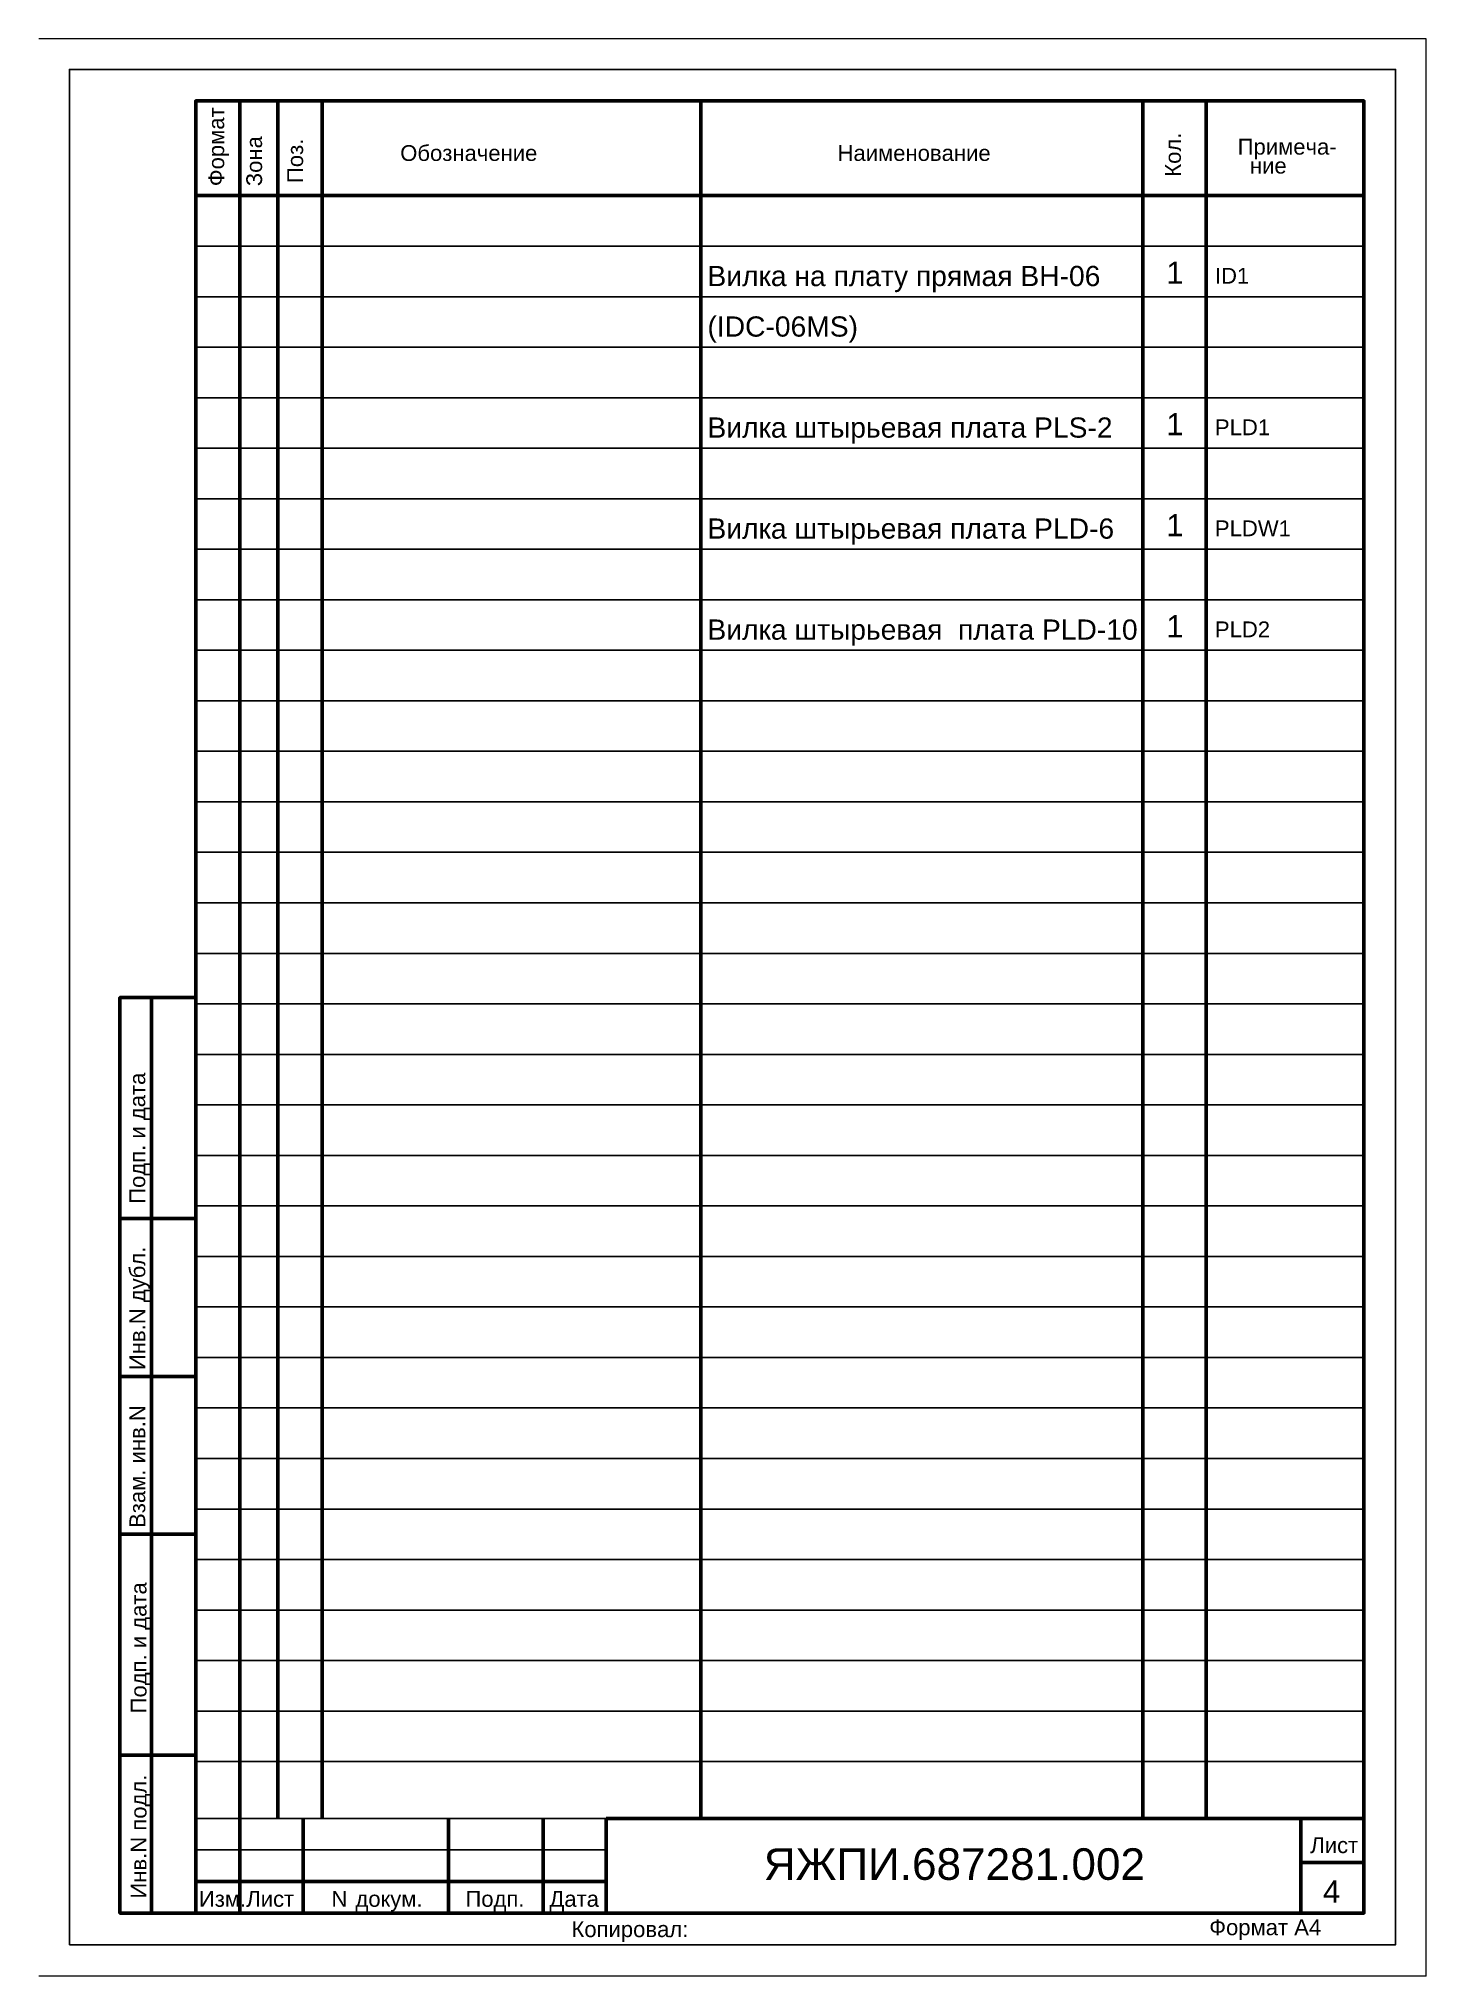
# Model space of a CAD drawing. Header units: millimetres. Extents: x 616 to 3040, y 265 to 2725.
# Drawn here: x 2600.9 to 2820.6, y 1149.4 to 1456.3 of the extents above; entities that cross this region are included whole.
import ezdxf

# ---------------------------------------------------------------- set-up
doc = ezdxf.new("R2010")
doc.units = ezdxf.units.MM
doc.layers.add('OSN', color=7, linetype='Continuous', lineweight=60)
doc.layers.add('КА тонкая', color=7, linetype='Continuous', lineweight=15)
doc.layers.add('Text', color=140, linetype='Continuous')
doc.layers.add('TONK', color=7, linetype='Continuous')
doc.styles.get("Standard").update_dxf_attribs({"font": 'arial.ttf'})

msp = doc.modelspace()

# ---------------------------------------------------------------- texts
at = {"layer": 'Text', "color": 0, "insert": (2715.7026, 1169.67939), "char_height": 5, "attachment_point": 1}
msp.add_mtext('ЯЖПИ.687281.002', dxfattribs=at)
at = {"layer": 'TONK'}
for s, p in [('Формат', (2630.24641, 1432.91346)), ('Зона', (2636.24641, 1432.91346)), ('Поз.', (2642.74641, 1433.41346)), ('Кол.', (2781.74641, 1434.41346)), ('Инв.N дубл.       Подп. и дата', (2617.74641, 1245.41346)), ('Взам. инв.N', (2617.74641, 1220.41346)), ('Инв.N подл.          Подп. и дата', (2617.94641, 1161.71346))]:
    msp.add_text(s, height=2.5, rotation=90, dxfattribs=at).set_placement(p)
for s, height, p in [('    Обозначение                                                 Наименование', 2.5, (2654.24641, 1436.91346)), ('Примеча-', 2.5, (2790.74641, 1437.91346)), ('  ние', 2.5, (2790.74641, 1434.91346)), ('1', 3.5, (2779.44754, 1417.47767)), ('Вилка на плату прямая BH-06', 3.2, (2706.7819, 1417.0884)), ('ID1', 2.5, (2787.14412, 1417.47767)), ('(IDC-06MS)', 3.2, (2706.7819, 1409.0884)), ('Вилка штырьевая плата PLS-2', 3.2, (2706.7819, 1393.0884)), ('1', 3.5, (2779.44754, 1393.47767)), ('PLD1', 2.5, (2787.14412, 1393.47767)), ('1', 3.5, (2779.44754, 1377.47767)), ('Вилка штырьевая плата PLD-6', 3.2, (2706.7819, 1377.0884)), ('PLDW1', 2.5, (2787.14412, 1377.47767)), ('Вилка штырьевая  плата PLD-10', 3.2, (2706.7819, 1361.0884)), ('1', 3.5, (2779.44754, 1361.47767)), ('PLD2', 2.5, (2787.14412, 1361.47767)), ('Лист', 2.5, (2802.24641, 1168.91346)), ('4', 3.5, (2804.25125, 1161.07885)), ('Изм.', 2.5, (2626.24641, 1160.41346)), ('Лист          докум.       Подп.', 2.5, (2633.74641, 1160.41346)), ('N', 2.5, (2647.24641, 1160.41346)), ('Дата', 2.5, (2681.74641, 1160.41346)), ('Копировал:', 2.5, (2685.24641, 1155.61346)), ('Формат A4', 2.5, (2786.24641, 1155.91346))]:
    msp.add_text(s, height=height, dxfattribs=at).set_placement(p)

# ---------------------------------------------------------------- linework, layer by layer
at = {"layer": 'OSN'}
for p, q in [((2632.74641, 1174.41346), (2632.74641, 1446.41346)), ((2638.74641, 1446.41346), (2638.74641, 1174.41346)), ((2645.74641, 1446.41346), (2645.74641, 1174.41346)), ((2705.74641, 1446.41346), (2705.74641, 1174.41346)), ((2775.74641, 1446.41346), (2775.74641, 1174.41346)), ((2785.74641, 1446.41346), (2785.74641, 1174.41346)), ((2632.74641, 1174.41346), (2632.74641, 1159.41346)), ((2642.74641, 1174.41346), (2642.74641, 1159.41346)), ((2665.74641, 1174.41346), (2665.74641, 1159.41346)), ((2680.74641, 1174.41346), (2680.74641, 1159.41346)), ((2690.74641, 1174.41346), (2810.74641, 1174.41346)), ((2690.74641, 1174.41346), (2690.74641, 1159.41346)), ((2800.74641, 1174.41346), (2800.74641, 1159.41346)), ((2800.74641, 1167.41346), (2810.74641, 1167.41346)), ((2625.74641, 1164.41346), (2690.74641, 1164.41346))]:
    msp.add_line(p, q, dxfattribs=at)
for points in [[(2625.74641, 1159.41346), (2810.74641, 1159.41346), (2810.74641, 1446.41346), (2625.74641, 1446.41346), (2625.74641, 1159.41346)], [(2625.74641, 1431.41346), (2810.74641, 1431.41346)], [(2625.74641, 1159.41346), (2613.74641, 1159.41346), (2613.74641, 1304.41346), (2625.74641, 1304.41346)], [(2618.74641, 1159.41346), (2618.74641, 1304.41346)], [(2613.74641, 1269.41346), (2625.74641, 1269.41346)], [(2613.74641, 1244.41346), (2625.74641, 1244.41346)], [(2613.74641, 1219.41346), (2625.74641, 1219.41346)], [(2613.74641, 1184.41346), (2625.74641, 1184.41346)]]:
    msp.add_lwpolyline(points, dxfattribs=at)
at = {"layer": 'TONK'}
for p, q in [((2625.74641, 1423.41346), (2810.74641, 1423.41346)), ((2625.74641, 1415.41346), (2810.74641, 1415.41346)), ((2625.74641, 1407.41346), (2810.74641, 1407.41346)), ((2625.74641, 1399.41346), (2810.74641, 1399.41346)), ((2625.74641, 1391.41346), (2810.74641, 1391.41346)), ((2625.74641, 1383.41346), (2810.74641, 1383.41346)), ((2625.74641, 1375.41346), (2810.74641, 1375.41346)), ((2625.74641, 1367.41346), (2810.74641, 1367.41346)), ((2625.74641, 1359.41346), (2810.74641, 1359.41346)), ((2625.74641, 1351.41346), (2810.74641, 1351.41346)), ((2625.74641, 1343.41346), (2810.74641, 1343.41346)), ((2625.74641, 1335.41346), (2810.74641, 1335.41346)), ((2625.74641, 1327.41346), (2810.74641, 1327.41346)), ((2625.74641, 1319.41346), (2810.74641, 1319.41346)), ((2625.74641, 1311.41346), (2810.74641, 1311.41346)), ((2625.74641, 1303.41346), (2810.74641, 1303.41346)), ((2625.74641, 1295.41346), (2810.74641, 1295.41346)), ((2625.74641, 1287.41346), (2810.74641, 1287.41346)), ((2625.74641, 1279.41346), (2810.74641, 1279.41346)), ((2625.74641, 1271.41346), (2810.74641, 1271.41346)), ((2625.74641, 1263.41346), (2810.74641, 1263.41346)), ((2625.74641, 1255.41346), (2810.74641, 1255.41346)), ((2625.74641, 1247.41346), (2810.74641, 1247.41346)), ((2625.74641, 1239.41346), (2810.74641, 1239.41346)), ((2625.74641, 1231.41346), (2810.74641, 1231.41346)), ((2625.74641, 1223.41346), (2810.74641, 1223.41346)), ((2625.74641, 1215.41346), (2810.74641, 1215.41346)), ((2625.74641, 1207.41346), (2810.74641, 1207.41346)), ((2625.74641, 1199.41346), (2810.74641, 1199.41346)), ((2625.74641, 1191.41346), (2810.74641, 1191.41346)), ((2625.74641, 1183.41346), (2810.74641, 1183.41346)), ((2625.74641, 1174.41346), (2690.74641, 1174.41346)), ((2625.74641, 1169.41346), (2690.74641, 1169.41346))]:
    msp.add_line(p, q, dxfattribs=at)
msp.add_lwpolyline([(2605.74641, 1154.41346), (2815.74641, 1154.41346), (2815.74641, 1451.41346), (2605.74641, 1451.41346), (2605.74641, 1154.41346)], dxfattribs=at)
at = {"layer": 'КА тонкая', "ltscale": 20}
for p, q in [((2820.60891, 1456.26375), (2600.88391, 1456.26375)), ((2820.60891, 1149.41346), (2820.60891, 1456.26375)), ((2820.60891, 1149.41346), (2820.60891, 1456.26375)), ((2820.60891, 1149.41346), (2600.88391, 1149.41346))]:
    msp.add_line(p, q, dxfattribs=at)

msp.set_redraw_order([(e.dxf.handle, doc.entitydb.next_handle()) for e in msp.query("TEXT MTEXT ATTDEF DIMENSION ARC_DIMENSION")])  # texts and dimensions are drawn at this point

doc.saveas('drawing.dxf')
